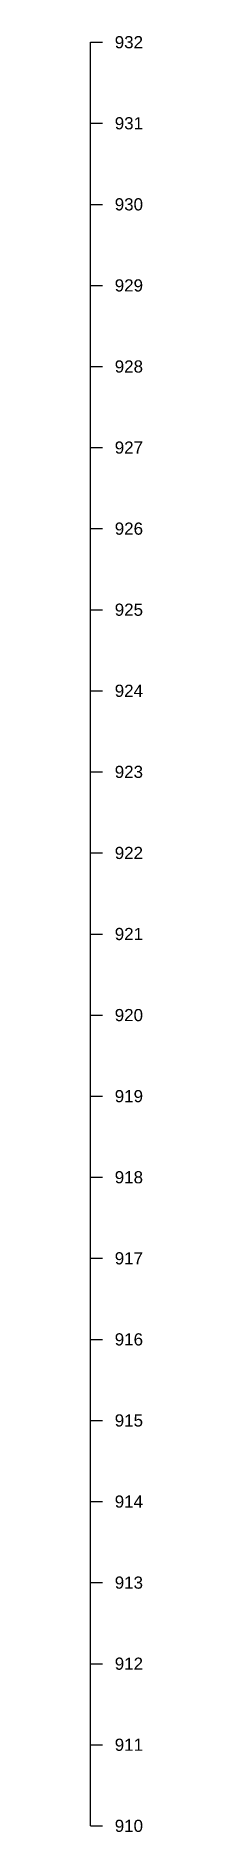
# Model space of a CAD drawing. Header units: millimetres. Extents: x 824502 to 1498685, y 1474633 to 1481826.
# Drawn here: x 1488303.7 to 1488310.1, y 1481604 to 1481825.6 of the extents above; entities that cross this region are included whole.
import ezdxf
from ezdxf.enums import TextEntityAlignment as Align

# ---------------------------------------------------------------- set-up
doc = ezdxf.new("R2010")
doc.units = ezdxf.units.MM
doc.layers.add('SCALE_LINE', color=1, linetype='Continuous')
doc.styles.get("Standard").update_dxf_attribs({"font": 'arial.ttf'})

msp = doc.modelspace()

# ---------------------------------------------------------------- texts
for s, p in [('932', (1488306.678, 1481824.791)), ('931', (1488306.678, 1481814.791)), ('930', (1488306.678, 1481804.791)), ('929', (1488306.678, 1481794.791)), ('928', (1488306.678, 1481784.791)), ('927', (1488306.678, 1481774.791)), ('926', (1488306.678, 1481764.791)), ('925', (1488306.678, 1481754.791)), ('924', (1488306.678, 1481744.791)), ('923', (1488306.678, 1481734.791)), ('922', (1488306.678, 1481724.791)), ('921', (1488306.678, 1481714.791)), ('920', (1488306.678, 1481704.791)), ('919', (1488306.678, 1481694.791)), ('918', (1488306.678, 1481684.791)), ('917', (1488306.678, 1481674.791)), ('916', (1488306.678, 1481664.791)), ('915', (1488306.678, 1481654.791)), ('914', (1488306.678, 1481644.791)), ('913', (1488306.678, 1481634.791)), ('912', (1488306.678, 1481624.791)), ('911', (1488306.678, 1481614.791)), ('910', (1488306.678, 1481604.791))]:
    msp.add_text(s, height=1.5).set_placement(p, align=Align.MIDDLE_LEFT)

# ---------------------------------------------------------------- linework, layer by layer
at = {"layer": 'SCALE_LINE'}
for p, q in [((1488303.678, 1481604.791), (1488303.678, 1481824.791)), ((1488303.678, 1481824.791), (1488305.178, 1481824.791)), ((1488303.678, 1481814.791), (1488305.178, 1481814.791)), ((1488303.678, 1481804.791), (1488305.178, 1481804.791)), ((1488303.678, 1481794.791), (1488305.178, 1481794.791)), ((1488303.678, 1481784.791), (1488305.178, 1481784.791)), ((1488303.678, 1481774.791), (1488305.178, 1481774.791)), ((1488303.678, 1481764.791), (1488305.178, 1481764.791)), ((1488303.678, 1481754.791), (1488305.178, 1481754.791)), ((1488303.678, 1481744.791), (1488305.178, 1481744.791)), ((1488303.678, 1481734.791), (1488305.178, 1481734.791)), ((1488303.678, 1481724.791), (1488305.178, 1481724.791)), ((1488303.678, 1481714.791), (1488305.178, 1481714.791)), ((1488303.678, 1481704.791), (1488305.178, 1481704.791)), ((1488303.678, 1481694.791), (1488305.178, 1481694.791)), ((1488303.678, 1481684.791), (1488305.178, 1481684.791)), ((1488303.678, 1481674.791), (1488305.178, 1481674.791)), ((1488303.678, 1481664.791), (1488305.178, 1481664.791)), ((1488303.678, 1481654.791), (1488305.178, 1481654.791)), ((1488303.678, 1481644.791), (1488305.178, 1481644.791)), ((1488303.678, 1481634.791), (1488305.178, 1481634.791)), ((1488303.678, 1481624.791), (1488305.178, 1481624.791)), ((1488303.678, 1481614.791), (1488305.178, 1481614.791)), ((1488303.678, 1481604.791), (1488305.178, 1481604.791))]:
    msp.add_line(p, q, dxfattribs=at)

msp.set_redraw_order([(e.dxf.handle, doc.entitydb.next_handle()) for e in msp.query("TEXT MTEXT ATTDEF DIMENSION ARC_DIMENSION")])  # texts and dimensions are drawn at this point

doc.saveas('drawing.dxf')
